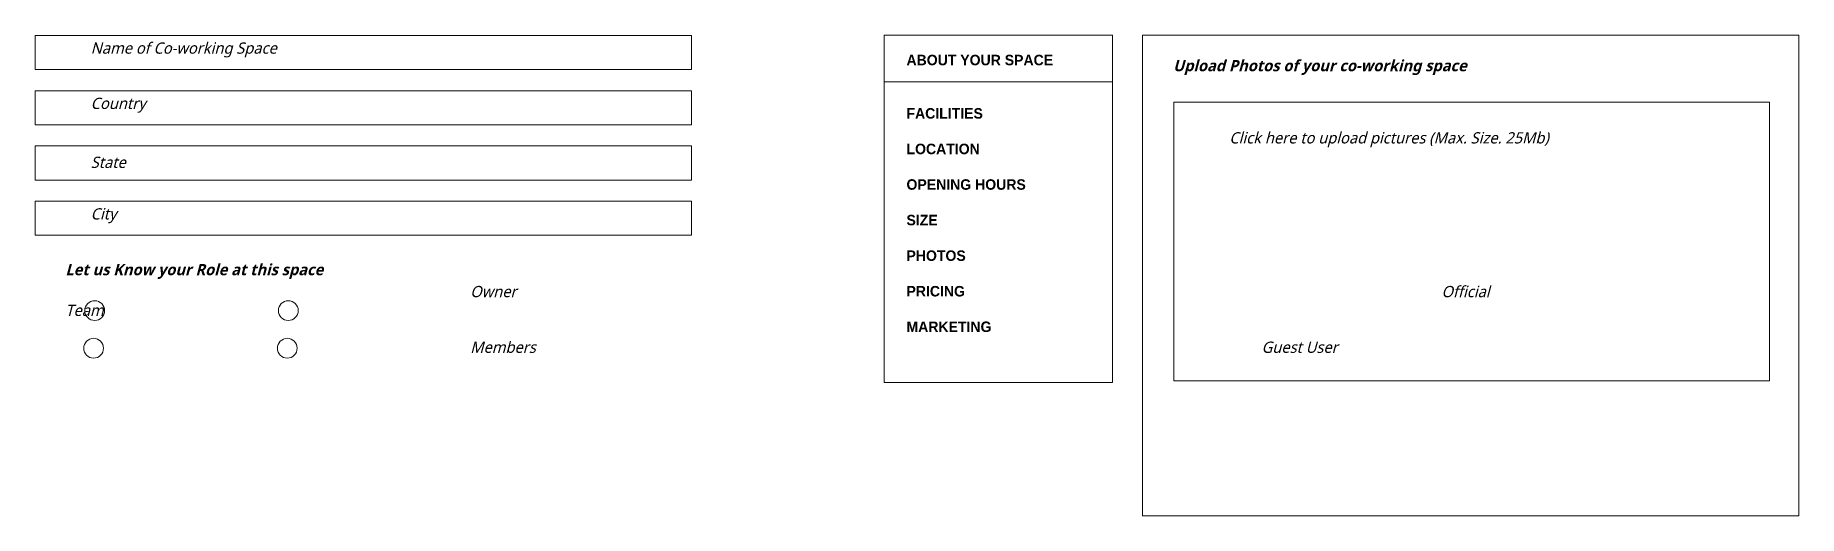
# Model space of a CAD drawing. Header units: inches. Extents: x -8 to 10100, y -1893 to 1161.
# Drawn here: x 4499 to 6165, y -1893 to -1439 of the extents above; entities that cross this region are included whole.
import ezdxf

# ---------------------------------------------------------------- set-up
doc = ezdxf.new("R2010")
doc.units = ezdxf.units.IN
doc.header["$MEASUREMENT"] = 0
doc.layers.add('Layer 1', color=7, linetype='Continuous')

msp = doc.modelspace()

# ---------------------------------------------------------------- texts
at = {"layer": 'Layer 1', "color": 8, "true_color": 0x808080, "char_height": 10.62, "attachment_point": 7}
for s, insert in [('\\fRoboto Light|b0|i1|c0|p34;\\W1;Name of Co-working Space', (4551.8, -1459.8)), ('\\fRoboto Light|b0|i1|c0|p34;\\W1;Country', (4551.8, -1512)), ('\\fRoboto Light|b0|i1|c0|p34;\\W1;Click here to upload pictures (Max. Size. 25Mb)', (5627.1, -1544.6)), ('\\fRoboto Light|b0|i1|c0|p34;\\W1;State', (4551.8, -1564.3)), ('\\fRoboto Light|b0|i1|c0|p34;\\W1;City', (4551.8, -1616.4))]:
    msp.add_mtext(s, dxfattribs=dict(at, insert=insert))
at = {"layer": 'Layer 1', "color": 252, "true_color": 0x989898, "char_height": 9.912, "attachment_point": 7}
for s, insert in [('\\fnevis|b1|i0|c0|p34;\\W1;ABOUT YOUR SPACE', (5322.2, -1467.3)), ('\\fnevis|b1|i0|c0|p34;\\W1;FACILITIES', (5322.2, -1517.7)), ('\\fnevis|b1|i0|c0|p34;\\W1;LOCATION', (5322.2, -1551.3)), ('\\fnevis|b1|i0|c0|p34;\\W1;OPENING HOURS', (5322.2, -1584.9)), ('\\fnevis|b1|i0|c0|p34;\\W1;SIZE', (5322.2, -1618.5)), ('\\fnevis|b1|i0|c0|p34;\\W1;PHOTOS', (5322.2, -1652.1)), ('\\fnevis|b1|i0|c0|p34;\\W1;PRICING', (5322.2, -1685.7)), ('\\fnevis|b1|i0|c0|p34;\\W1;MARKETING', (5322.2, -1719.3))]:
    msp.add_mtext(s, dxfattribs=dict(at, insert=insert))
at = {"layer": 'Layer 1', "color": 250, "true_color": 0x231f20, "char_height": 10.62, "attachment_point": 7}
for s, insert in [('\\fRoboto|b1|i1|c0|p34;\\W1;Upload Photos of your co-working space', (5574, -1476.4)), ('\\fRoboto|b1|i1|c0|p34;\\W1;Let us Know your Role at this space', (4527.9, -1669.1)), ('\\fRoboto Light|b0|i1|c0|p34;\\W1;^I^I^I^I^I^I^I^I^IOwner^I^I^I^I^I^I^I^I^I^I^I^I^I^I^I^I^I^I^I^I^I^I^I^I^I^I^IOfficial Team', (4527.9, -1704.1)), ('\\fRoboto Light|b0|i1|c0|p34;\\W1;^I^I^I^I^I^I^I^I^IMembers^I^I^I^I^I^I^I^I^I^I^I^I^I^I^I^I^I^I^I^I^I^I^IGuest User', (4527.9, -1739))]:
    msp.add_mtext(s, dxfattribs=dict(at, insert=insert))

# ---------------------------------------------------------------- blocks, each defined once
blk = doc.blocks.new('block 223')
at = {"layer": 'Layer 1', "color": 8, "lineweight": 9, "true_color": 0x808284}
for points in [[(4564.9063, -1698.9356), (4564.9063, -1704.102), (4560.7181, -1708.2902), (4555.5517, -1708.2902), (4550.3853, -1708.2902), (4546.1971, -1704.102), (4546.1971, -1698.9356), (4546.1971, -1693.7692), (4550.3853, -1689.581), (4555.5517, -1689.581), (4560.7181, -1689.581), (4564.9063, -1693.7692), (4564.9063, -1698.9356)], [(4747.7747, -1698.9356), (4747.7747, -1704.102), (4743.5865, -1708.2902), (4738.4201, -1708.2902), (4733.2537, -1708.2902), (4729.0655, -1704.102), (4729.0655, -1698.9356), (4729.0655, -1693.7692), (4733.2537, -1689.581), (4738.4201, -1689.581), (4743.5865, -1689.581), (4747.7747, -1693.7692), (4747.7747, -1698.9356)]]:
    blk.add_open_spline(points, degree=3, knots=[0, 0, 0, 0, 1, 1, 1, 2, 2, 2, 3, 3, 3, 4, 4, 4, 4], dxfattribs=at)
blk = doc.blocks.new('block 224')
at = {"layer": 'Layer 1', "color": 8, "lineweight": 9, "true_color": 0x808284}
for points in [[(4563.9063, -1734.4695), (4563.9063, -1739.6359), (4559.7181, -1743.8241), (4554.5517, -1743.8241), (4549.3853, -1743.8241), (4545.1971, -1739.6359), (4545.1971, -1734.4695), (4545.1971, -1729.3031), (4549.3853, -1725.1149), (4554.5517, -1725.1149), (4559.7181, -1725.1149), (4563.9063, -1729.3031), (4563.9063, -1734.4695)], [(4746.7747, -1734.4695), (4746.7747, -1739.6359), (4742.5865, -1743.8241), (4737.4201, -1743.8241), (4732.2537, -1743.8241), (4728.0655, -1739.6359), (4728.0655, -1734.4695), (4728.0655, -1729.3031), (4732.2537, -1725.1149), (4737.4201, -1725.1149), (4742.5865, -1725.1149), (4746.7747, -1729.3031), (4746.7747, -1734.4695)]]:
    blk.add_open_spline(points, degree=3, knots=[0, 0, 0, 0, 1, 1, 1, 2, 2, 2, 3, 3, 3, 4, 4, 4, 4], dxfattribs=at)
blk = doc.blocks.new('block 284')
at = {"layer": 'Layer 1', "color": 18, "lineweight": 9, "true_color": 0x010101}
blk.add_lwpolyline([(6164.8137, -1892.7163), (5544.9417, -1892.7163), (5544.9417, -1438.8124), (6164.8137, -1438.8124), (6164.8137, -1892.7163)], dxfattribs=at)
blk = doc.blocks.new('block 283')
at = {"layer": 'Layer 1'}
blk.add_blockref('block 284', (0, 0), dxfattribs=at)
blk = doc.blocks.new('block 282')
at = {"layer": 'Layer 1'}
blk.add_blockref('block 283', (0, 0), dxfattribs=at)
blk = doc.blocks.new('block 287')
at = {"layer": 'Layer 1', "color": 18, "lineweight": 9, "true_color": 0x010101}
blk.add_lwpolyline([(5516.658, -1766.7411), (5301.2692, -1766.7411), (5301.2692, -1438.8098), (5516.658, -1438.8098), (5516.658, -1766.7411)], dxfattribs=at)
blk = doc.blocks.new('block 286')
at = {"layer": 'Layer 1'}
blk.add_blockref('block 287', (0, 0), dxfattribs=at)

# ---------------------------------------------------------------- linework, layer by layer
at = {"layer": 'Layer 1', "color": 18, "lineweight": 9, "true_color": 0x010101}
for points in [[(5119.3, -1471.2), (4499.5, -1471.2), (4499.5, -1439), (5119.3, -1439), (5119.3, -1471.2)], [(5119.3, -1523.4), (4499.5, -1523.4), (4499.5, -1491.2), (5119.3, -1491.2), (5119.3, -1523.4)], [(5301.3, -1482.8), (5516.5, -1482.8)], [(6137.1, -1765.3), (5574.8, -1765.3), (5574.8, -1502), (6137.1, -1502), (6137.1, -1765.3)], [(5119.3, -1575.6), (4499.5, -1575.6), (4499.5, -1543.4), (5119.3, -1543.4), (5119.3, -1575.6)], [(5119.3, -1627.8), (4499.5, -1627.8), (4499.5, -1595.6), (5119.3, -1595.6), (5119.3, -1627.8)]]:
    msp.add_lwpolyline(points, dxfattribs=at)

# ---------------------------------------------------------------- block references
at = {"layer": 'Layer 1'}
for name in ['block 286', 'block 282', 'block 223', 'block 224']:
    msp.add_blockref(name, (0, 0), dxfattribs=at)

msp.set_redraw_order([(e.dxf.handle, doc.entitydb.next_handle()) for e in msp.query("TEXT MTEXT ATTDEF DIMENSION ARC_DIMENSION")])  # texts and dimensions are drawn at this point

doc.saveas('drawing.dxf')
